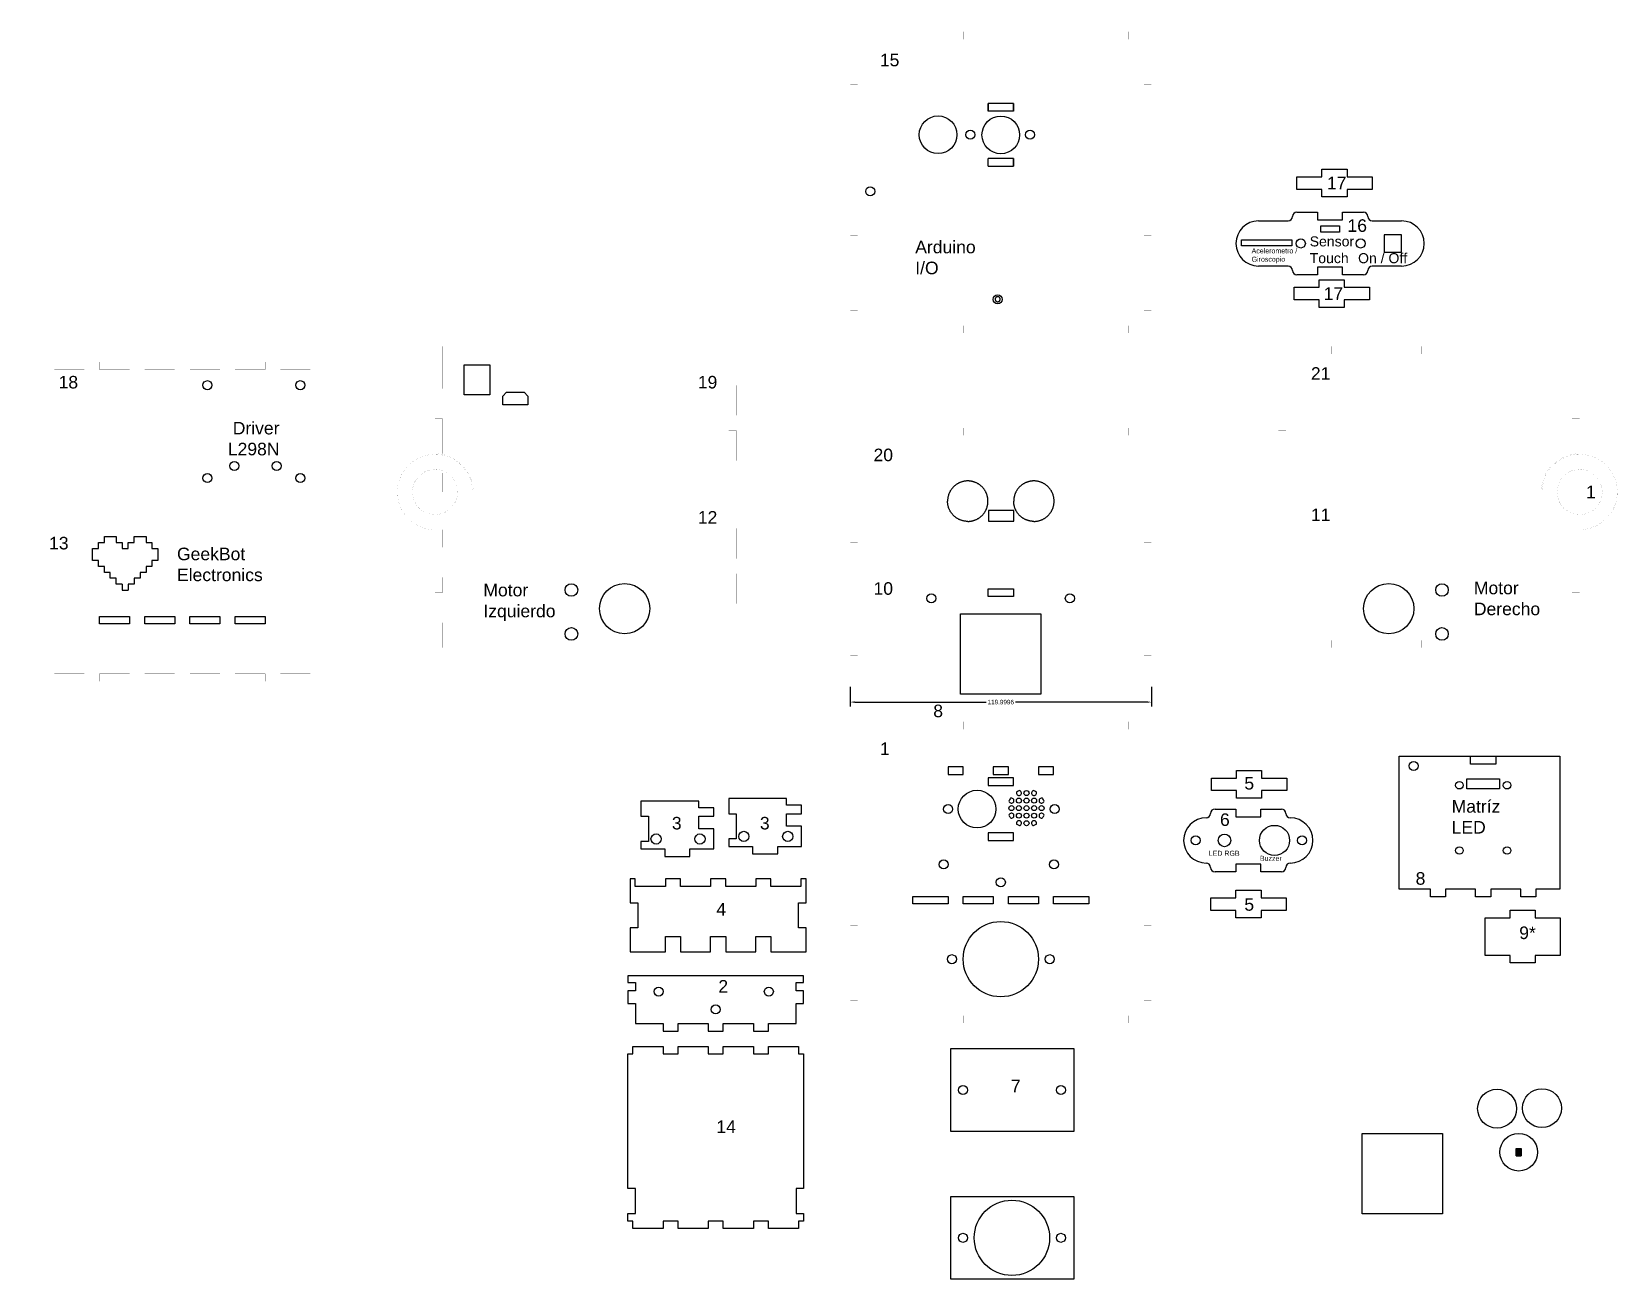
# Model space of a CAD drawing. Header units: inches. Extents: x -92 to 540, y -142 to 355.
import ezdxf

# ---------------------------------------------------------------- set-up
doc = ezdxf.new("R2010")
doc.units = ezdxf.units.IN
doc.header["$MEASUREMENT"] = 0
doc.layers.add('Make2D$visible$lines', color=7, linetype='Continuous', true_color=0x000000)
doc.styles.get("Standard").update_dxf_attribs({"font": 'arial.ttf'})
doc.dimstyles.get("Standard").update_dxf_attribs({"dimtxt": 0.18, "dimasz": 0.18, "dimexe": 0.18, "dimexo": 0.0625, "dimgap": 0.09, "dimtad": 0, "dimtih": 1, "dimtoh": 1, "dimdec": 4, "dimzin": 0, "dimdsep": 46, "dimtxsty": 'Standard', "dimcen": 0.09, "dimadec": 0, "dimazin": 0, "dimtfac": 1, "dimtdec": 4, "dimtofl": 0, "dimtmove": 0, "dimatfit": 3, "dimfxl": 1, "dimtolj": 1, "dimtzin": 0, "dimarcsym": 0})

msp = doc.modelspace()

# ---------------------------------------------------------------- texts
at = {"char_height": 5, "attachment_point": 1}
for s, heights, insert in [('{\\C5;15}', [0], (246.169, 345.95872)), ('{\\C5;17}', [0], (424.24336, 296.96064)), ('{\\C5;16}', [0], (432.44605, 280.04122)), ('{\\C5;17}', [0], (422.94693, 252.95884)), ('{\\C5;21}', [0], (417.87958, 221.15299)), ('{\\C5;18}', [0], (-81.01923, 217.68467)), ('{\\C5;19}', [0], (173.64338, 217.68467)), ('{\\C5;20}', [0], (243.63448, 188.721)), ('{\\C5;1}', [0], (527.45929, 173.98405)), ('{\\C5;11}', [5], (417.87958, 164.85599)), ('{\\C5;12}', [0], (173.64338, 163.86167)), ('{\\C5;13}', [0], (-84.81254, 153.60284)), ('{\\C5;10}', [0], (243.63448, 135.53098)), ('{\\C5;8}', [0], (267.42943, 86.78272)), ('{\\C5;1}', [0], (246.169, 71.74122)), ('{\\C5;5}', [0], (391.36797, 57.98404)), ('{\\C5;Matríz LED}', [0], (473.94741, 48.7719)), ('{\\C5;3}', [0], (163.29189, 42.09355)), ('{\\C5;3}', [0], (198.36598, 42.09355)), ('{\\C5;6}', [0], (381.64799, 43.47834)), ('{\\C5;8}', [0], (459.6003, 20.08469)), ('{\\C5;4}', [0], (181.02836, 7.82385)), ('{\\C5;5}', [0], (391.36797, 9.72564)), ('{\\C5;9*}', [5.06821], (500.87868, -1.56769)), ('{\\C5;2}', [0], (181.82377, -22.86795)), ('{\\C5;7}', [0], (298.34144, -62.58527)), ('{\\C5;14}', [5.6964], (181.02836, -78.77084))]:
    msp.add_mtext_dynamic_manual_height_columns(s, width=11.9156305, gutter_width=1, heights=heights, dxfattribs=dict(at, insert=insert))
at = {"color": 5}
for s, width, heights, insert, char_height, attachment_point in [('Arduino I/O', 22.2199107, [0], (260.24687, 258.1027), 5, 7), ('Sensor Touch', 22.2199107, [0], (417.39538, 273.24504), 4, 1), ('{\\H4x;Acelerometro / Giroscopio}', 22.2199107, [0], (394.25277, 268.48321), 0.5, 1), ('{\\H4x;On / Off}', 22.2199107, [0], (436.6693, 266.56129), 1, 1), ('Driver L298N', 22.2199107, [0], (6.97733, 199.38882), 5, 3), ('               ^IGeekBot \\P^I     ^IElectronics', 124.370807, [27.568], (-73.8543, 149.29274), 5, 1), ('Motor Izquierdo', 22.2199107, [0], (88.20558, 134.90416), 5, 1), ('Motor Derecho', 22.2199107, [0], (482.80286, 135.73844), 5, 1), ('{\\H4x;LED RGB}', 22.2199107, [0], (377.20456, 28.60471), 0.5, 1), ('{\\H4x;Buzzer}', 22.2199107, [0], (397.56907, 26.60387), 0.5, 1)]:
    msp.add_mtext_dynamic_manual_height_columns(s, width=width, gutter_width=1, heights=heights, dxfattribs=dict(at, insert=insert, char_height=char_height, attachment_point=attachment_point))

# ---------------------------------------------------------------- blocks, each defined once
blk = doc.blocks.new('*D8')
at = {"color": 0, "lineweight": -2, "transparency": 16777216}
for p, q in [((234.34, 93.86), (234.34, 86)), ((354.34, 93.86), (354.34, 86)), ((236.14, 87.8), (288.48, 87.8)), ((352.54, 87.8), (300.2, 87.8))]:
    blk.add_line(p, q, dxfattribs=at)
at = {"color": 0, "transparency": 16777216}
for points in [[(236.14, 88.1), (236.14, 87.5), (234.34, 87.8)], [(352.54, 88.1), (352.54, 87.5), (354.34, 87.8)]]:
    blk.add_solid(points, dxfattribs=at)
at = {"layer": 'Defpoints', "color": 0, "transparency": 16777216}
for p in [(234.34, 94.48), (354.34, 94.48), (354.34, 87.8)]:
    blk.add_point(p, dxfattribs=at)
at = {"color": 0, "transparency": 16777216, "insert": (294.34, 87.8), "char_height": 1.8, "attachment_point": 5}
blk.add_mtext('\\A1;119.9996', dxfattribs=at)

# ---------------------------------------------------------------- dimensions: what is measured, and where the dimension line sits
dim = msp.add_linear_dim(base=(354.34325, 87.79639), p1=(234.34365, 94.48228), p2=(354.34325, 94.48228), dimstyle='Standard', override={"dimscale": 10})
dim.commit()
dim.dimension.update_dxf_attribs({"geometry": '*D8', "text_midpoint": (294.34345, 87.79639)})

# ---------------------------------------------------------------- hatches: boundary and pattern name
h = msp.add_hatch()
h.set_pattern_fill('PLASTI', color=5)
h.paths.add_polyline_path([(501.66779, -89.914), (499.66779, -89.914), (499.66779, -92.914), (501.66779, -92.914)])
h = msp.add_hatch()
h.set_pattern_fill('HOUND', color=5)
h.paths.add_polyline_path([(501.66779, -89.914), (499.66779, -89.914), (499.66779, -92.914), (501.66779, -92.914)])

# ---------------------------------------------------------------- linework, layer by layer
at = {"color": 0}
for p, q in [((299.34345, 323.11305), (289.34345, 323.11305)), ((299.34345, 304.31305), (289.34345, 304.31305)), ((289.34345, 301.21305), (299.34345, 301.21305))]:
    msp.add_line(p, q, dxfattribs=at)
at = {"color": 0, "const_width": 0.01764}
for points in [[(237.34385, 351.71919), (243.34375, 351.71919), (243.34375, 354.71819), (255.34365, 354.71819), (255.34365, 351.71919), (261.34375, 351.71919), (261.34375, 354.71819), (273.34385, 354.71819), (273.34385, 351.71919), (279.34355, 351.71919), (279.34355, 354.71819), (291.34365, 354.71819), (291.34365, 351.71919), (297.34365, 351.71919), (297.34365, 354.71819), (309.34335, 354.71819), (309.34335, 351.71919), (315.34345, 351.71919), (315.34345, 354.71819), (327.34345, 354.71819), (327.34345, 351.71919), (333.34345, 351.71919), (333.34345, 354.71819), (345.34345, 354.71819), (345.34345, 351.71919), (351.34345, 351.71919), (351.34345, 345.71819), (354.34345, 345.71819), (354.34345, 333.71719), (351.34345, 333.71719), (351.34345, 327.72019), (354.34345, 327.72019), (354.34345, 315.71819), (351.34345, 315.71819), (351.34345, 309.71819), (354.34345, 309.71819), (354.34345, 297.72019), (351.34345, 297.72019), (351.34345, 291.71919), (354.34345, 291.71919), (354.34345, 279.71719), (351.34345, 279.71719), (351.34345, 273.71719), (354.34345, 273.71719), (354.34345, 261.71919), (351.34345, 261.71919), (351.34345, 255.71819), (354.34345, 255.71819), (354.34345, 243.72019), (351.34345, 243.72019), (351.34345, 237.71919), (345.34345, 237.71919), (345.34345, 234.71719), (333.34345, 234.71719), (333.34345, 237.71919), (327.34345, 237.71919), (327.34345, 234.71719), (315.34345, 234.71719), (315.34345, 237.71919), (309.34335, 237.71919), (309.34335, 234.71719), (297.34365, 234.71719), (297.34365, 237.71919), (291.34365, 237.71919), (291.34365, 234.71719), (279.34355, 234.71719), (279.34355, 237.71919), (273.34385, 237.71919), (273.34385, 234.71719), (261.34375, 234.71719), (261.34375, 237.71919), (255.34365, 237.71919), (255.34365, 234.71719), (243.34375, 234.71719), (243.34375, 237.71919), (237.34385, 237.71919), (237.34385, 243.72019), (234.34385, 243.72019), (234.34385, 255.71819), (237.34385, 255.71819), (237.34385, 261.71919), (234.34385, 261.71919), (234.34385, 273.71719), (237.34385, 273.71719), (237.34385, 279.71719), (234.34385, 279.71719), (234.34385, 291.71919), (237.34385, 291.71919), (237.34385, 297.72019), (234.34385, 297.72019), (234.34385, 309.71819), (237.34385, 309.71819), (237.34385, 315.71819), (234.34385, 315.71819), (234.34385, 327.72019), (237.34385, 327.72019), (237.34385, 333.71719), (234.34385, 333.71719), (234.34385, 345.71819), (237.34385, 345.71819), (237.34385, 351.71919)], [(69.41696, 186.74057), (70.91766, 186.60957), (72.87716, 186.22027), (74.76786, 185.57817), (76.13356, 184.94137), (76.56766, 184.69057), (76.78396, 184.56497), (77.42056, 184.15997), (78.23506, 183.57727), (79.00676, 182.94327), (79.73576, 182.25957), (80.41766, 181.53077), (81.05306, 180.75887), (81.63616, 179.94467), (82.04116, 179.30787), (82.16786, 179.09027), (82.41726, 178.65737), (83.05396, 177.29177), (83.69496, 175.40127), (84.08486, 173.44297), (84.21706, 171.94227), (84.21706, 171.44057), (185.91776, 171.44057), (185.91776, 183.94097), (188.91776, 183.94097), (188.91776, 195.94057), (185.91776, 195.94057), (185.91776, 201.94057), (188.91776, 201.94057), (188.91776, 213.94057), (185.91776, 213.94057), (185.91776, 229.44057), (179.91776, 229.44057), (179.91776, 226.44157), (167.91776, 226.44157), (167.91776, 229.44057), (161.91776, 229.44057), (161.91776, 226.44157), (149.91776, 226.44157), (149.91776, 229.44057), (143.91766, 229.44057), (143.91766, 226.44157), (131.91796, 226.44157), (131.91796, 229.44057), (125.91796, 229.44057), (125.91796, 226.44157), (113.91786, 226.44157), (113.91786, 229.44057), (107.91816, 229.44057), (107.91816, 226.44157), (95.91806, 226.44157), (95.91806, 229.44057), (89.91796, 229.44057), (89.91796, 226.44157), (77.91806, 226.44157), (77.91806, 229.44057), (71.91816, 229.44057), (71.91816, 212.59057), (68.91816, 212.59057), (68.91816, 200.59057), (71.91816, 200.59057), (71.91816, 186.74057), (68.91816, 186.74057)], [(524.94637, 186.74167), (521.94637, 186.74167), (521.94637, 200.59067), (524.94637, 200.59067), (524.94637, 212.59267), (521.94637, 212.59267), (521.94637, 229.44167), (515.94637, 229.44167), (515.94637, 226.44167), (503.94637, 226.44167), (503.94637, 229.44167), (497.94637, 229.44167), (497.94637, 226.44167), (485.94637, 226.44167), (485.94637, 229.44167), (479.94627, 229.44167), (479.94627, 226.44167), (467.94657, 226.44167), (467.94657, 229.44167), (461.94657, 229.44167), (461.94657, 226.44167), (449.94647, 226.44167), (449.94647, 229.44167), (443.94677, 229.44167), (443.94677, 226.44167), (431.94667, 226.44167), (431.94667, 229.44167), (425.94657, 229.44167), (425.94657, 226.44167), (413.94667, 226.44167), (413.94667, 229.44167), (407.94677, 229.44167), (407.94677, 213.94167), (404.94677, 213.94167), (404.94677, 201.94167), (407.94677, 201.94167), (407.94677, 195.94167), (404.94677, 195.94167), (404.94677, 183.94167), (407.94677, 183.94167)], [(354.34325, 151.48428), (351.34325, 151.48428), (351.34325, 163.48228), (354.34325, 163.48228), (354.34325, 169.48328), (351.34325, 169.48328), (351.34325, 181.48528), (354.34325, 181.48528), (354.34325, 196.98228)], [(71.91816, 109.44107), (77.91806, 109.44107), (77.91806, 112.44107), (89.91796, 112.44107), (89.91796, 109.44107), (95.91806, 109.44107), (95.91806, 112.44107), (107.91816, 112.44107), (107.91816, 109.44107), (113.91786, 109.44107), (113.91786, 112.44107), (125.91796, 112.44107), (125.91796, 109.44107), (131.91796, 109.44107), (131.91796, 112.44107), (143.91766, 112.44107), (143.91766, 109.44107), (149.91776, 109.44107), (149.91776, 112.44107), (161.91776, 112.44107), (161.91776, 109.44107), (167.91776, 109.44107), (167.91776, 112.44107), (179.91776, 112.44107), (179.91776, 109.44107), (185.91776, 109.44107), (185.91776, 126.94087), (188.91776, 126.94087), (188.91776, 138.94067), (185.91776, 138.94067), (185.91776, 144.94067), (188.91776, 144.94067), (188.91776, 156.94077), (185.91776, 156.94077), (185.91776, 171.44027), (83.91796, 171.44027), (83.91796, 171.99307), (83.75396, 173.64797), (83.27166, 175.79637), (82.47936, 177.84957), (81.69546, 179.31747), (81.38926, 179.77467), (81.08196, 180.23367), (80.02646, 181.51947), (78.43206, 183.03677), (76.63376, 184.30437), (75.16616, 185.08857), (74.65766, 185.29947), (74.14776, 185.51157), (72.55616, 185.99377), (70.38706, 186.36877), (68.18636, 186.42387), (66.53136, 186.25977), (65.99116, 186.15257), (65.44966, 186.04497), (63.85796, 185.56267), (61.84606, 184.66947), (59.98706, 183.49257), (58.70136, 182.43707), (58.31136, 182.04727), (57.92136, 181.65707), (56.86576, 180.37157), (55.68756, 178.51247), (54.79596, 176.50057), (54.31366, 174.90877), (54.20616, 174.36727), (54.09871, 173.82717), (53.9347, 172.17227), (53.98984, 169.97137), (54.36466, 167.80247), (54.84696, 166.21067), (55.05916, 165.70097), (55.27006, 165.19227), (56.05416, 163.72467), (57.32196, 161.92657), (58.83916, 160.33207), (60.12486, 159.27647), (60.58376, 158.96927), (61.04126, 158.66337), (62.50886, 157.87917), (64.56216, 157.08687), (66.71056, 156.60457), (68.36556, 156.44057), (71.91816, 156.44057), (71.91816, 149.44147), (68.91816, 149.44147), (68.91816, 137.44137), (71.91816, 137.44137), (71.91816, 131.44167), (68.91816, 131.44167), (68.91816, 119.44017), (71.91816, 119.44017), (71.91816, 109.44107)], [(509.64637, 171.44167), (509.64637, 171.94267), (509.77637, 173.44367), (510.16737, 175.40167), (510.80937, 177.29367), (511.44537, 178.65867), (511.69637, 179.09067), (511.82237, 179.30867), (512.22737, 179.94567), (512.81037, 180.75967), (513.44437, 181.53167), (514.12737, 182.26067), (514.85637, 182.94367), (515.62837, 183.57767), (516.44237, 184.16067), (517.07937, 184.56567), (517.29637, 184.69167), (517.72937, 184.94167), (519.09337, 185.57867), (520.98537, 186.22067), (522.94437, 186.61067), (524.44437, 186.74167)], [(234.34365, 138.98228), (354.34325, 138.98228)], [(237.34365, -37.01972), (243.34355, -37.01972), (243.34355, -40.01872), (255.34345, -40.01872), (255.34345, -37.01972), (261.34355, -37.01972), (261.34355, -40.01872), (273.34365, -40.01872), (273.34365, -37.01972), (279.34335, -37.01972), (279.34335, -40.01872), (291.34345, -40.01872), (291.34345, -37.01972), (297.34345, -37.01972), (297.34345, -40.01872), (309.34315, -40.01872), (309.34315, -37.01972), (315.34325, -37.01972), (315.34325, -40.01872), (327.34325, -40.01872), (327.34325, -37.01972), (333.34325, -37.01972), (333.34325, -40.01872), (345.34325, -40.01872), (345.34325, -37.01972), (351.34325, -37.01972), (351.34325, -31.01972), (354.34325, -31.01972), (354.34325, -19.01772), (351.34325, -19.01772), (351.34325, -13.01672), (354.34325, -13.01672), (354.34325, -1.01872), (351.34325, -1.01872), (351.34325, 4.98128), (354.34325, 4.98128), (354.34325, 16.98328), (351.34325, 16.98328), (351.34325, 22.98028), (354.34325, 22.98028), (354.34325, 34.98128), (351.34325, 34.98128), (351.34325, 40.98228), (354.34325, 40.98228), (354.34325, 52.98028), (351.34325, 52.98028), (351.34325, 58.98128), (354.34325, 58.98128), (354.34325, 70.98228), (351.34325, 70.98228), (351.34325, 76.98028), (345.34325, 76.98028), (345.34325, 79.98228), (333.34325, 79.98228), (333.34325, 76.98028), (327.34325, 76.98028), (327.34325, 79.98228), (315.34325, 79.98228), (315.34325, 76.98028), (309.34315, 76.98028), (309.34315, 79.98228), (297.34345, 79.98228), (297.34345, 76.98028), (291.34345, 76.98028), (291.34345, 79.98228), (279.34335, 79.98228), (279.34335, 76.98028), (273.34365, 76.98028), (273.34365, 79.98228), (261.34355, 79.98228), (261.34355, 76.98028), (255.34345, 76.98028), (255.34345, 79.98228), (243.34355, 79.98228), (243.34355, 76.98028), (237.34365, 76.98028), (237.34365, 70.98228), (234.34365, 70.98228), (234.34365, 58.98128), (237.34365, 58.98128), (237.34365, 52.98028), (234.34365, 52.98028), (234.34365, 40.98228), (237.34365, 40.98228), (237.34365, 34.98128), (234.34365, 34.98128), (234.34365, 22.98028), (237.34365, 22.98028), (237.34365, 16.98328), (234.34365, 16.98328), (234.34365, 4.98128), (237.34365, 4.98128), (237.34365, -1.01872), (234.34365, -1.01872), (234.34365, -13.01672), (237.34365, -13.01672), (237.34365, -19.01772), (234.34365, -19.01772), (234.34365, -31.01972), (237.34365, -31.01972), (237.34365, -37.01972)]]:
    msp.add_lwpolyline(points, dxfattribs=at)
at = {"color": 0}
for points in [[(289.34345, 323.11305), (289.34345, 326.21305)], [(299.34345, 326.21305), (299.34345, 323.11305), (289.34345, 323.11305)], [(299.34345, 326.21305), (289.34345, 326.21305), (289.34345, 323.11305)], [(299.34345, 323.11305), (299.34345, 326.21305)], [(289.34345, 301.21305), (289.34345, 304.31305)], [(289.34345, 301.21305), (289.34345, 304.31305)], [(299.34345, 301.21305), (299.34345, 304.31305)], [(299.34345, 304.31305), (299.34345, 301.21305)], [(412.29032, 296.96064), (422.29032, 296.96064), (422.29032, 299.96064), (432.29032, 299.96064), (432.29032, 296.96064), (442.29032, 296.96064), (442.29032, 291.96064), (432.29032, 291.96064), (432.29032, 288.96064), (422.29032, 288.96064), (422.29032, 291.96064), (412.29032, 291.96064), (412.29032, 296.96064)], [(397.02134, 279.40634), (408.77134, 279.40634)], [(412.27134, 282.90634), (420.52134, 282.90634)], [(420.52134, 282.90634), (420.52134, 279.80634), (430.52134, 279.80634), (430.52134, 282.90634)], [(430.52134, 282.90634), (438.77134, 282.90634)], [(442.27134, 279.40634), (454.02134, 279.40634)], [(390.26906, 271.91435), (410.26906, 271.91435), (410.26906, 269.41435), (390.26906, 269.41435), (390.26906, 271.91435)], [(421.77134, 277.46971), (429.27134, 277.46971), (429.27134, 274.96971), (421.77134, 274.96971), (421.77134, 277.46971)], [(447.02134, 273.90634), (447.02134, 266.90634), (454.02134, 266.90634), (454.02134, 273.90634), (447.02134, 273.90634)], [(408.77134, 261.40634), (397.02134, 261.40634)], [(420.52134, 261.00634), (420.52134, 257.90634)], [(430.52134, 257.90634), (430.52134, 261.00634), (420.52134, 261.00634)], [(454.02134, 261.40634), (442.27134, 261.40634)], [(411.1618, 252.95884), (421.1618, 252.95884), (421.1618, 255.95884), (431.1618, 255.95884), (431.1618, 252.95884), (441.1618, 252.95884), (441.1618, 247.95884), (431.1618, 247.95884), (431.1618, 244.95884), (421.1618, 244.95884), (421.1618, 247.95884), (411.1618, 247.95884), (411.1618, 252.95884)], [(420.52134, 257.90634), (412.27134, 257.90634)], [(438.77134, 257.90634), (430.52134, 257.90634)], [(289.34345, 132.90362), (299.34345, 132.90362), (299.34345, 129.80362), (289.34345, 129.80362), (289.34345, 132.90362)], [(453.01432, 13.28575), (453.01432, 66.20709), (517.01432, 66.20559), (517.01432, 13.28725), (507.51412, 13.28725), (507.51412, 10.28525), (501.51402, 10.28525), (501.51402, 13.28725), (489.51432, 13.28425), (489.51432, 10.28525), (483.51432, 10.28525), (483.51432, 13.28425), (471.51422, 13.28725), (471.51422, 10.28525), (465.51452, 10.28525), (465.51452, 13.28425), (453.01432, 13.28575)], [(481.51432, 66.20559), (491.51432, 66.20559), (491.51432, 63.10559), (481.51432, 63.10559), (481.51432, 66.20559)], [(273.34365, 61.97378), (273.34365, 58.97478), (279.34335, 58.97478), (279.34335, 61.97678), (273.34365, 61.97828)], [(289.34345, 57.69046), (289.34345, 54.59046), (299.34345, 54.59046), (299.34345, 57.69046), (289.34345, 57.69046)], [(291.34345, 61.97378), (291.34345, 58.97478), (297.34315, 58.97478), (297.34315, 61.97678), (291.34345, 61.97828)], [(309.34315, 61.97678), (309.34315, 58.97778), (315.34285, 58.97778), (315.34285, 61.97978), (309.34315, 61.98128)], [(378.25389, 57.53242), (388.25389, 57.53242), (388.25389, 60.53242), (398.25389, 60.53242), (398.25389, 57.53242), (408.25389, 57.53242), (408.25389, 52.53242), (398.25389, 52.53242), (398.25389, 49.53242), (388.25389, 49.53242), (388.25389, 52.53242), (378.25389, 52.53242), (378.25389, 57.53242)], [(379.67488, 45.21893), (387.92488, 45.21893)], [(387.92488, 45.21893), (387.92488, 42.11893), (397.92488, 42.11893), (397.92488, 45.21893)], [(397.92488, 45.21893), (406.17488, 45.21893)], [(289.34345, 35.79046), (289.34345, 32.69046), (299.34345, 32.69046), (299.34345, 35.79046), (289.34345, 35.79046)], [(387.92488, 20.21893), (379.67488, 20.21893)], [(387.92488, 23.31893), (387.92488, 20.21893)], [(397.92488, 20.21893), (397.92488, 23.31893), (387.92488, 23.31893)], [(406.17488, 20.21893), (397.92488, 20.21893)], [(378.03417, 9.86413), (388.03417, 9.86413), (388.03417, 12.86413), (398.03417, 12.86413), (398.03417, 9.86413), (408.03417, 9.86413), (408.03417, 4.86413), (398.03417, 4.86413), (398.03417, 1.86413), (388.03417, 1.86413), (388.03417, 4.86413), (378.03417, 4.86413), (378.03417, 9.86413)], [(487.24363, 1.93899), (497.24363, 1.93899), (497.24363, 4.93799), (507.24363, 4.93799), (507.24333, 1.93899), (517.24333, 1.93899), (517.24363, -13.06101), (507.24363, -13.06101), (507.24363, -16.06101), (497.24363, -16.06101), (497.24363, -13.06101), (487.24363, -13.06101), (487.24363, 1.93899)]]:
    msp.add_lwpolyline(points, dxfattribs=at)
for points in [[(-82.72558, 223.22557, 0.01764, 0.01764, 0), (-82.72558, 220.22657, 0.01764, 0.01764, 0), (-70.72568, 220.22657, 0.01764, 0.01764, 0), (-70.72568, 223.22557, 0.01764, 0.01764, 0), (-64.72558, 223.22557, 0.01764, 0.01764, 0), (-64.72558, 220.22657, 0.01764, 0.01764, 0), (-52.72548, 220.22657, 0.01764, 0.01764, 0), (-52.72548, 223.22557, 0.01764, 0.01764, 0), (-46.72578, 223.22557, 0.01764, 0.01764, 0), (-46.72578, 220.22657, 0.01764, 0.01764, 0), (-34.72568, 220.22657, 0.01764, 0.01764, 0), (-34.72568, 223.22557, 0.01764, 0.01764, 0), (-28.72568, 223.22557, 0.01764, 0.01764, 0), (-28.72568, 220.22657, 0.01764, 0.01764, 0), (-16.72598, 220.22657, 0.01764, 0.01764, 0), (-16.72598, 223.22557, 0.01764, 0.01764, 0), (-10.72588, 223.22557, 0.01764, 0.01764, 0), (-10.72588, 220.22657, 0.01764, 0.01764, 0), (1.27412, 220.22657, 0.01764, 0.01764, 0), (1.27412, 223.22557, 0.01764, 0.01764, 0), (7.27412, 223.22557, 0.01764, 0.01764, 0), (7.27412, 220.22657, 0.01764, 0.01764, 0), (19.27412, 220.22657, 0.01764, 0.01764, 0), (19.27412, 223.22557, 0.01764, 0.01764, 0), (28.27412, 223.22557, 0.01764, 0.01764, 0), (28.27412, 206.37657, 0.01764, 0.01764, 0), (25.27412, 206.37657, 0.01764, 0.01764, 0), (25.27412, 194.37557, 0.01764, 0.01764, 0), (28.27412, 194.37557, 0.01764, 0.01764, 0), (28.27412, 180.52457, 0.01764, 0.01764, 0), (25.27412, 180.52457, 0.01764, 0.01764, 0), (25.27412, 173.04957, 0.01764, 0.01764, 0), (28.27412, 173.04957, 0.01764, 0.01764, 0), (28.27412, 165.52457, 0.01764, 0.01764, 0), (-91.72548, 165.52457, 0.01764, 0.01764, 0), (-91.72548, 173.04957, 0.01764, 0.01764, 0), (-88.72548, 173.04957, 0.01764, 0.01764, 0), (-88.72548, 180.52457, 0.01764, 0.01764, 0), (-91.72548, 180.52457, 0.01764, 0.01764, 0), (-91.72548, 194.37557, 0.01764, 0.01764, 0), (-88.72548, 194.37557, 0.01764, 0.01764, 0), (-88.72548, 206.37657, 0.01764, 0.01764, 0), (-91.72548, 206.37657, 0.01764, 0.01764, 0), (-91.72548, 223.22557, 0.01764, 0.01764, 0), (-82.72558, 223.22557, 0, 0, 0)], [(354.34325, 196.98228, 0.01764, 0.01764, 0), (345.34335, 196.98228, 0.01764, 0.01764, 0), (345.34335, 193.98428, 0.01764, 0.01764, 0), (333.34345, 193.98428, 0.01764, 0.01764, 0), (333.34345, 196.98228, 0.01764, 0.01764, 0), (327.34335, 196.98228, 0.01764, 0.01764, 0), (327.34335, 193.98428, 0.01764, 0.01764, 0), (315.34325, 193.98428, 0.01764, 0.01764, 0), (315.34325, 196.98228, 0.01764, 0.01764, 0), (309.34355, 196.98228, 0.01764, 0.01764, 0), (309.34355, 193.98428, 0.01764, 0.01764, 0), (297.34345, 193.98428, 0.01764, 0.01764, 0), (297.34345, 196.98228, 0.01764, 0.01764, 0), (291.34345, 196.98228, 0.01764, 0.01764, 0), (291.34345, 193.98428, 0.01764, 0.01764, 0), (279.34375, 193.98428, 0.01764, 0.01764, 0), (279.34375, 196.98228, 0.01764, 0.01764, 0), (273.34365, 196.98228, 0.01764, 0.01764, 0), (273.34365, 193.98428, 0.01764, 0.01764, 0), (261.34365, 193.98428, 0.01764, 0.01764, 0), (261.34365, 196.98228, 0.01764, 0.01764, 0), (255.34365, 196.98228, 0.01764, 0.01764, 0), (255.34365, 193.98428, 0.01764, 0.01764, 0), (243.34365, 193.98428, 0.01764, 0.01764, 0), (243.34365, 196.98228, 0.01764, 0.01764, 0), (234.34365, 196.98228, 0.01764, 0.01764, 0), (234.34365, 181.48528, 0.01764, 0.01764, 0), (237.34365, 181.48528, 0.01764, 0.01764, 0), (237.34365, 169.48328, 0.01764, 0.01764, 0), (234.34365, 169.48328, 0.01764, 0.01764, 0), (234.34365, 163.48228, 0.01764, 0.01764, 0), (237.34365, 163.48228, 0.01764, 0.01764, 0), (237.34365, 151.48428, 0.01764, 0.01764, 0), (234.34365, 151.48428, 0.01764, 0.01764, 0)], [(407.94677, 183.94167, 0.01764, 0.01764, 0), (407.94677, 156.94267, 0.01764, 0.01764, 0), (404.94677, 156.94267, 0.01764, 0.01764, 0), (404.94677, 144.94067, 0.01764, 0.01764, 0), (407.94677, 144.94067, 0.01764, 0.01764, 0), (407.94677, 138.94167, 0.01764, 0.01764, 0), (404.94677, 138.94167, 0.01764, 0.01764, 0), (404.94677, 126.94267, 0.01764, 0.01764, 0), (407.94677, 126.94267, 0.01764, 0.01764, 0), (407.94677, 109.44167, 0.01764, 0.01764, 0), (413.94667, 109.44167, 0.01764, 0.01764, 0), (413.94667, 112.44167, 0.01764, 0.01764, 0), (425.94657, 112.44167, 0.01764, 0.01764, 0), (425.94657, 109.44167, 0.01764, 0.01764, 0), (431.94667, 109.44167, 0.01764, 0.01764, 0), (431.94667, 112.44167, 0.01764, 0.01764, 0), (443.94677, 112.44167, 0.01764, 0.01764, 0), (443.94677, 109.44167, 0.01764, 0.01764, 0), (449.94647, 109.44167, 0.01764, 0.01764, 0), (449.94647, 112.44167, 0.01764, 0.01764, 0), (461.94657, 112.44167, 0.01764, 0.01764, 0), (461.94657, 109.44167, 0.01764, 0.01764, 0), (467.94657, 109.44167, 0.01764, 0.01764, 0), (467.94657, 112.44167, 0.01764, 0.01764, 0), (479.94627, 112.44167, 0.01764, 0.01764, 0), (479.94627, 109.44167, 0.01764, 0.01764, 0), (485.94637, 109.44167, 0.01764, 0.01764, 0), (485.94637, 112.44167, 0.01764, 0.01764, 0), (497.94637, 112.44167, 0.01764, 0.01764, 0), (497.94637, 109.44167, 0.01764, 0.01764, 0), (503.94637, 109.44167, 0.01764, 0.01764, 0), (503.94637, 112.44167, 0.01764, 0.01764, 0), (515.94637, 112.44167, 0.01764, 0.01764, 0), (515.94637, 109.44167, 0.01764, 0.01764, 0), (521.94637, 109.44167, 0.01764, 0.01764, 0), (521.94637, 119.44167, 0.01764, 0.01764, 0), (524.94637, 119.44167, 0.01764, 0.01764, 0), (524.94637, 131.44167, 0.01764, 0.01764, 0), (521.94637, 131.44167, 0.01764, 0.01764, 0), (521.94637, 137.44167, 0.01764, 0.01764, 0), (524.94637, 137.44167, 0.01764, 0.01764, 0), (524.94637, 149.44167, 0.01764, 0.01764, 0), (521.94637, 149.44167, 0.01764, 0.01764, 0), (521.94637, 156.44167, 0.01764, 0.01764, 0), (525.49737, 156.44167, 0.01764, 0.01764, 0), (527.15237, 156.60667, 0.01764, 0.01764, 0), (529.29937, 157.08867, 0.01764, 0.01764, 0), (531.35237, 157.87967, 0.01764, 0.01764, 0), (532.82037, 158.66367, 0.01764, 0.01764, 0), (533.27937, 158.96967, 0.01764, 0.01764, 0), (533.73637, 159.27667, 0.01764, 0.01764, 0), (535.02237, 160.33267, 0.01764, 0.01764, 0), (536.53937, 161.92667, 0.01764, 0.01764, 0), (537.80737, 163.72467, 0.01764, 0.01764, 0), (538.59337, 165.19267, 0.01764, 0.01764, 0), (538.80337, 165.70067, 0.01764, 0.01764, 0), (539.01437, 166.21067, 0.01764, 0.01764, 0), (539.49737, 167.80267, 0.01764, 0.01764, 0), (539.87337, 169.97167, 0.01764, 0.01764, 0), (539.92837, 172.17267, 0.01764, 0.01764, 0), (539.76537, 173.82767, 0.01764, 0.01764, 0), (539.65837, 174.36767, 0.01764, 0.01764, 0), (539.55037, 174.90967, 0.01764, 0.01764, 0), (539.06737, 176.50067, 0.01764, 0.01764, 0), (538.17437, 178.51267, 0.01764, 0.01764, 0), (536.99737, 180.37367, 0.01764, 0.01764, 0), (535.94137, 181.65867, 0.01764, 0.01764, 0), (535.55337, 182.04867, 0.01764, 0.01764, 0), (535.16137, 182.43867, 0.01764, 0.01764, 0), (533.87637, 183.49467, 0.01764, 0.01764, 0), (532.01737, 184.67067, 0.01764, 0.01764, 0), (530.00537, 185.56267, 0.01764, 0.01764, 0), (528.41337, 186.04667, 0.01764, 0.01764, 0), (527.87337, 186.15367, 0.01764, 0.01764, 0), (527.33137, 186.26167, 0.01764, 0.01764, 0), (525.67537, 186.42567, 0.01764, 0.01764, 0), (523.47437, 186.37067, 0.01764, 0.01764, 0), (521.30537, 185.99367, 0.01764, 0.01764, 0), (519.71437, 185.51067, 0.01764, 0.01764, 0), (519.20537, 185.29967, 0.01764, 0.01764, 0), (518.69537, 185.08867, 0.01764, 0.01764, 0), (517.22737, 184.30467, 0.01764, 0.01764, 0), (515.42937, 183.03667, 0.01764, 0.01764, 0), (513.83537, 181.51967, 0.01764, 0.01764, 0), (512.77937, 180.23367, 0.01764, 0.01764, 0), (512.47337, 179.77567, 0.01764, 0.01764, 0), (512.16637, 179.31767, 0.01764, 0.01764, 0), (511.38237, 177.84967, 0.01764, 0.01764, 0), (510.59137, 175.79667, 0.01764, 0.01764, 0), (510.10837, 173.64967, 0.01764, 0.01764, 0), (509.94637, 171.99467, 0.01764, 0.01764, 0), (509.94637, 171.44167, 0.01764, 0.01764, 0), (407.94677, 171.44167, 0.01764, 0.01764, 0)], [(59.91676, 171.76167, 0.01764, 0.01764, 0), (60.00776, 172.72477, 0.01764, 0.01764, 0), (60.28056, 173.97747, 0.01764, 0.01764, 0), (60.72846, 175.17767, 0.01764, 0.01764, 0), (61.17216, 176.03767, 0.01764, 0.01764, 0), (61.34576, 176.30617, 0.01764, 0.01764, 0), (61.43256, 176.44267, 0.01764, 0.01764, 0), (61.71376, 176.83677, 0.01764, 0.01764, 0), (62.11746, 177.33837, 0.01764, 0.01764, 0), (62.55436, 177.80687, 0.01764, 0.01764, 0), (63.02286, 178.24397, 0.01764, 0.01764, 0), (63.52176, 178.64477, 0.01764, 0.01764, 0), (64.04816, 179.01127, 0.01764, 0.01764, 0), (64.60076, 179.33937, 0.01764, 0.01764, 0), (65.03066, 179.56127, 0.01764, 0.01764, 0), (65.17816, 179.62717, 0.01764, 0.01764, 0), (65.46886, 179.76087, 0.01764, 0.01764, 0), (66.38396, 180.07807, 0.01764, 0.01764, 0), (67.63656, 180.34937, 0.01764, 0.01764, 0), (68.91396, 180.44177, 0.01764, 0.01764, 0), (69.87996, 180.39487, 0.01764, 0.01764, 0), (70.19836, 180.34937, 0.01764, 0.01764, 0), (70.35676, 180.32747, 0.01764, 0.01764, 0), (70.83226, 180.23507, 0.01764, 0.01764, 0), (71.45506, 180.07667, 0.01764, 0.01764, 0), (72.06416, 179.87417, 0.01764, 0.01764, 0), (72.65536, 179.62867, 0.01764, 0.01764, 0), (73.22866, 179.34217, 0.01764, 0.01764, 0), (73.77986, 179.01407, 0.01764, 0.01764, 0), (74.30896, 178.64757, 0.01764, 0.01764, 0), (74.68936, 178.34837, 0.01764, 0.01764, 0), (74.81196, 178.24257, 0.01764, 0.01764, 0), (74.93326, 178.13777, 0.01764, 0.01764, 0), (75.28326, 177.80297, 0.01764, 0.01764, 0), (75.72146, 177.33307, 0.01764, 0.01764, 0), (76.12256, 176.83287, 0.01764, 0.01764, 0), (76.48766, 176.30757, 0.01764, 0.01764, 0), (76.81426, 175.75657, 0.01764, 0.01764, 0), (77.10226, 175.18327, 0.01764, 0.01764, 0), (77.34756, 174.58917, 0.01764, 0.01764, 0), (77.50746, 174.13167, 0.01764, 0.01764, 0), (77.55286, 173.97607, 0.01764, 0.01764, 0), (77.64246, 173.66877, 0.01764, 0.01764, 0), (77.82576, 172.71907, 0.01764, 0.01764, 0), (77.91676, 171.44167, 0.01764, 0.01764, 0), (77.82576, 170.16427, 0.01764, 0.01764, 0), (77.64246, 169.21357, 0.01764, 0.01764, 0), (77.55286, 168.90487, 0.01764, 0.01764, 0), (77.50746, 168.75037, 0.01764, 0.01764, 0), (77.34756, 168.29317, 0.01764, 0.01764, 0), (77.10226, 167.69907, 0.01764, 0.01764, 0), (76.81426, 167.12587, 0.01764, 0.01764, 0), (76.48766, 166.57587, 0.01764, 0.01764, 0), (76.12256, 166.04947, 0.01764, 0.01764, 0), (75.72146, 165.54927, 0.01764, 0.01764, 0), (75.28326, 165.07937, 0.01764, 0.01764, 0), (74.93326, 164.74457, 0.01764, 0.01764, 0), (74.81196, 164.63837, 0.01764, 0.01764, 0), (74.68936, 164.53357, 0.01764, 0.01764, 0), (74.30896, 164.23477, 0.01764, 0.01764, 0), (73.77986, 163.86827, 0.01764, 0.01764, 0), (73.22866, 163.54157, 0.01764, 0.01764, 0), (72.65536, 163.25477, 0.01764, 0.01764, 0), (72.06416, 163.00957, 0.01764, 0.01764, 0), (71.45506, 162.80707, 0.01764, 0.01764, 0), (70.83226, 162.64877, 0.01764, 0.01764, 0), (70.35676, 162.55627, 0.01764, 0.01764, 0), (70.19836, 162.53267, 0.01764, 0.01764, 0), (69.87996, 162.48747, 0.01764, 0.01764, 0), (68.91396, 162.44197, 0.01764, 0.01764, 0), (67.63656, 162.53267, 0.01764, 0.01764, 0), (66.38396, 162.80567, 0.01764, 0.01764, 0), (65.46886, 163.12247, 0.01764, 0.01764, 0), (65.17816, 163.25477, 0.01764, 0.01764, 0), (65.03066, 163.32257, 0.01764, 0.01764, 0), (64.60076, 163.54447, 0.01764, 0.01764, 0), (64.04816, 163.87217, 0.01764, 0.01764, 0), (63.52176, 164.23867, 0.01764, 0.01764, 0), (63.02286, 164.63977, 0.01764, 0.01764, 0), (62.55436, 165.07657, 0.01764, 0.01764, 0), (62.11746, 165.54507, 0.01764, 0.01764, 0), (61.71376, 166.04527, 0.01764, 0.01764, 0), (61.43256, 166.43967, 0.01764, 0.01764, 0), (61.34576, 166.57447, 0.01764, 0.01764, 0), (61.17216, 166.84467, 0.01764, 0.01764, 0), (60.72846, 167.70577, 0.01764, 0.01764, 0), (60.28056, 168.90627, 0.01764, 0.01764, 0), (60.00776, 170.15757, 0.01764, 0.01764, 0), (59.91676, 171.12067, 0.01764, 0.01764, 0), (59.91676, 171.76167, 0, 0, 0)], [(71.91816, 178.96467, 0.01764, 0.01764, 0), (71.91816, 171.44027, 0.01764, 0.01764, 0), (68.91816, 171.44027, 0.01764, 0.01764, 0), (68.91816, 178.96467, 0.01764, 0.01764, 0), (71.91816, 178.96467, 0, 0, 0)], [(515.94637, 171.76367, 0.01764, 0.01764, 0), (516.03737, 172.72667, 0.01764, 0.01764, 0), (516.31037, 173.97767, 0.01764, 0.01764, 0), (516.75837, 175.17767, 0.01764, 0.01764, 0), (517.20137, 176.03767, 0.01764, 0.01764, 0), (517.37537, 176.30767, 0.01764, 0.01764, 0), (517.46237, 176.44467, 0.01764, 0.01764, 0), (517.74337, 176.83867, 0.01764, 0.01764, 0), (518.14537, 177.33867, 0.01764, 0.01764, 0), (518.58437, 177.80667, 0.01764, 0.01764, 0), (519.05237, 178.24467, 0.01764, 0.01764, 0), (519.55137, 178.64667, 0.01764, 0.01764, 0), (520.07737, 179.01167, 0.01764, 0.01764, 0), (520.63037, 179.34067, 0.01764, 0.01764, 0), (521.06037, 179.56267, 0.01764, 0.01764, 0), (521.20737, 179.62867, 0.01764, 0.01764, 0), (521.49837, 179.76267, 0.01764, 0.01764, 0), (522.41337, 180.07967, 0.01764, 0.01764, 0), (523.66437, 180.35067, 0.01764, 0.01764, 0), (524.94237, 180.44167, 0.01764, 0.01764, 0), (525.90837, 180.39467, 0.01764, 0.01764, 0), (526.22637, 180.34967, 0.01764, 0.01764, 0), (526.38537, 180.32767, 0.01764, 0.01764, 0), (526.86137, 180.23567, 0.01764, 0.01764, 0), (527.48437, 180.07667, 0.01764, 0.01764, 0), (528.09237, 179.87467, 0.01764, 0.01764, 0), (528.68537, 179.62867, 0.01764, 0.01764, 0), (529.25737, 179.34267, 0.01764, 0.01764, 0), (529.80937, 179.01567, 0.01764, 0.01764, 0), (530.33737, 178.64867, 0.01764, 0.01764, 0), (530.71737, 178.35067, 0.01764, 0.01764, 0), (530.84037, 178.24467, 0.01764, 0.01764, 0), (530.96137, 178.13967, 0.01764, 0.01764, 0), (531.31137, 177.80467, 0.01764, 0.01764, 0), (531.74937, 177.33467, 0.01764, 0.01764, 0), (532.15237, 176.83467, 0.01764, 0.01764, 0), (532.51737, 176.30767, 0.01764, 0.01764, 0), (532.84437, 175.75767, 0.01764, 0.01764, 0), (533.13037, 175.18467, 0.01764, 0.01764, 0), (533.37737, 174.59067, 0.01764, 0.01764, 0), (533.53537, 174.13367, 0.01764, 0.01764, 0), (533.58137, 173.97767, 0.01764, 0.01764, 0), (533.67037, 173.67067, 0.01764, 0.01764, 0), (533.85437, 172.71967, 0.01764, 0.01764, 0), (533.94537, 171.44167, 0.01764, 0.01764, 0), (533.85437, 170.16467, 0.01764, 0.01764, 0), (533.67037, 169.21567, 0.01764, 0.01764, 0), (533.58137, 168.90667, 0.01764, 0.01764, 0), (533.53537, 168.75167, 0.01764, 0.01764, 0), (533.37737, 168.29467, 0.01764, 0.01764, 0), (533.13037, 167.70067, 0.01764, 0.01764, 0), (532.84437, 167.12767, 0.01764, 0.01764, 0), (532.51737, 166.57667, 0.01764, 0.01764, 0), (532.15237, 166.05067, 0.01764, 0.01764, 0), (531.74937, 165.55067, 0.01764, 0.01764, 0), (531.31137, 165.08067, 0.01764, 0.01764, 0), (530.96137, 164.74667, 0.01764, 0.01764, 0), (530.84037, 164.63967, 0.01764, 0.01764, 0), (530.71737, 164.53567, 0.01764, 0.01764, 0), (530.33737, 164.23667, 0.01764, 0.01764, 0), (529.80937, 163.86967, 0.01764, 0.01764, 0), (529.25737, 163.54167, 0.01764, 0.01764, 0), (528.68537, 163.25467, 0.01764, 0.01764, 0), (528.09237, 163.00967, 0.01764, 0.01764, 0), (527.48437, 162.80767, 0.01764, 0.01764, 0), (526.86137, 162.64867, 0.01764, 0.01764, 0), (526.38537, 162.55667, 0.01764, 0.01764, 0), (525.90837, 162.48767, 0.01764, 0.01764, 0), (524.94237, 162.44267, 0.01764, 0.01764, 0), (523.66437, 162.53467, 0.01764, 0.01764, 0), (522.41337, 162.80567, 0.01764, 0.01764, 0), (521.49837, 163.12267, 0.01764, 0.01764, 0), (521.20737, 163.25467, 0.01764, 0.01764, 0), (521.06037, 163.32267, 0.01764, 0.01764, 0), (520.63037, 163.54467, 0.01764, 0.01764, 0), (520.07737, 163.87267, 0.01764, 0.01764, 0), (519.55137, 164.23967, 0.01764, 0.01764, 0), (519.05237, 164.63967, 0.01764, 0.01764, 0), (518.58437, 165.07667, 0.01764, 0.01764, 0), (518.14537, 165.54567, 0.01764, 0.01764, 0), (517.74337, 166.04767, 0.01764, 0.01764, 0), (517.46237, 166.44167, 0.01764, 0.01764, 0), (517.20137, 166.84667, 0.01764, 0.01764, 0), (516.75837, 167.70667, 0.01764, 0.01764, 0), (516.31037, 168.90667, 0.01764, 0.01764, 0), (516.03737, 170.15967, 0.01764, 0.01764, 0), (515.94637, 171.12267, 0.01764, 0.01764, 0), (515.94637, 171.76367, 0, 0, 0)], [(524.94637, 178.96667, 0.01764, 0.01764, 0), (524.94637, 171.44167, 0.01764, 0.01764, 0), (521.94637, 171.44167, 0.01764, 0.01764, 0), (521.94637, 178.96667, 0.01764, 0.01764, 0), (524.94637, 178.96667, 0, 0, 0)], [(-82.72558, 96.04857, 0.01764, 0.01764, 0), (-82.72558, 99.04757, 0.01764, 0.01764, 0), (-70.72568, 99.04757, 0.01764, 0.01764, 0), (-70.72568, 96.04857, 0.01764, 0.01764, 0), (-64.72558, 96.04857, 0.01764, 0.01764, 0), (-64.72558, 99.04757, 0.01764, 0.01764, 0), (-52.72548, 99.04757, 0.01764, 0.01764, 0), (-52.72548, 96.04857, 0.01764, 0.01764, 0), (-46.72578, 96.04857, 0.01764, 0.01764, 0), (-46.72578, 99.04757, 0.01764, 0.01764, 0), (-34.72568, 99.04757, 0.01764, 0.01764, 0), (-34.72568, 96.04857, 0.01764, 0.01764, 0), (-28.72568, 96.04857, 0.01764, 0.01764, 0), (-28.72568, 99.04757, 0.01764, 0.01764, 0), (-16.72598, 99.04757, 0.01764, 0.01764, 0), (-16.72598, 96.04857, 0.01764, 0.01764, 0), (-10.72588, 96.04857, 0.01764, 0.01764, 0), (-10.72588, 99.04757, 0.01764, 0.01764, 0), (1.27412, 99.04757, 0.01764, 0.01764, 0), (1.27412, 96.04857, 0.01764, 0.01764, 0), (7.27412, 96.04857, 0.01764, 0.01764, 0), (7.27412, 99.04757, 0.01764, 0.01764, 0), (19.27412, 99.04757, 0.01764, 0.01764, 0), (19.27412, 96.04857, 0.01764, 0.01764, 0), (28.27412, 96.04857, 0.01764, 0.01764, 0), (28.27412, 106.04757, 0.01764, 0.01764, 0), (25.27412, 106.04757, 0.01764, 0.01764, 0), (25.27412, 118.04757, 0.01764, 0.01764, 0), (28.27412, 118.04757, 0.01764, 0.01764, 0), (28.27412, 124.04857, 0.01764, 0.01764, 0), (25.27412, 124.04857, 0.01764, 0.01764, 0), (25.27412, 136.04657, 0.01764, 0.01764, 0), (28.27412, 136.04657, 0.01764, 0.01764, 0), (28.27412, 143.04857, 0.01764, 0.01764, 0), (25.27412, 143.04857, 0.01764, 0.01764, 0), (25.27412, 158.04957, 0.01764, 0.01764, 0), (-88.72548, 158.04957, 0.01764, 0.01764, 0), (-88.72548, 143.04857, 0.01764, 0.01764, 0), (-91.72548, 143.04857, 0.01764, 0.01764, 0), (-91.72548, 136.04657, 0.01764, 0.01764, 0), (-88.72548, 136.04657, 0.01764, 0.01764, 0), (-88.72548, 124.04857, 0.01764, 0.01764, 0), (-91.72548, 124.04857, 0.01764, 0.01764, 0), (-91.72548, 118.04757, 0.01764, 0.01764, 0), (-88.72548, 118.04757, 0.01764, 0.01764, 0), (-88.72548, 106.04757, 0.01764, 0.01764, 0), (-91.72548, 106.04757, 0.01764, 0.01764, 0), (-91.72548, 96.04857, 0.01764, 0.01764, 0), (-82.72558, 96.04857, 0, 0, 0)], [(234.34365, 151.48428, 0.01764, 0.01764, 0), (234.34365, 124.48228, 0.01764, 0.01764, 0), (237.34365, 124.48228, 0.01764, 0.01764, 0), (237.34365, 112.48228, 0.01764, 0.01764, 0), (234.34365, 112.48228, 0.01764, 0.01764, 0), (234.34365, 106.48228, 0.01764, 0.01764, 0), (237.34365, 106.48228, 0.01764, 0.01764, 0), (237.34365, 94.48228, 0.01764, 0.01764, 0), (234.34365, 94.48228, 0.01764, 0.01764, 0), (234.34365, 76.98328, 0.01764, 0.01764, 0), (243.34355, 76.98328, 0, 0, 0)], [(345.34325, 76.98328, 0.01764, 0.01764, 0), (354.34325, 76.98328, 0.01764, 0.01764, 0), (354.34325, 94.48228, 0.01764, 0.01764, 0), (351.34325, 94.48228, 0.01764, 0.01764, 0), (351.34325, 106.48228, 0.01764, 0.01764, 0), (354.34325, 106.48228, 0.01764, 0.01764, 0), (354.34325, 112.48228, 0.01764, 0.01764, 0), (351.34325, 112.48228, 0.01764, 0.01764, 0), (351.34325, 124.48228, 0.01764, 0.01764, 0), (354.34325, 124.48228, 0.01764, 0.01764, 0), (354.34325, 151.48428, 0, 0, 0)], [(255.34345, 76.98328, 0.01764, 0.01764, 0), (261.34355, 76.98328, 0.01764, 0.01764, 0)], [(273.34365, 76.98328, 0.01764, 0.01764, 0), (279.34335, 76.98328, 0.01764, 0.01764, 0)], [(291.34345, 76.98328, 0.01764, 0.01764, 0), (297.34345, 76.98328, 0.01764, 0.01764, 0)], [(309.34315, 76.98328, 0.01764, 0.01764, 0), (315.34325, 76.98328, 0.01764, 0.01764, 0)], [(327.34325, 76.98328, 0.01764, 0.01764, 0), (333.34325, 76.98328, 0.01764, 0.01764, 0)]]:
    msp.add_lwpolyline(points, format="xyseb", dxfattribs=at)
for points in [[(299.49906, 164.06694), (289.41852, 164.06694), (289.41852, 159.8426), (299.49906, 159.8426)], [(274.47874, -50.18347), (323.47874, -50.18347), (323.47874, -83.18347), (274.47874, -83.18347)], [(274.47874, -109.02348), (323.47874, -109.02348), (323.47874, -142.02348), (274.47874, -142.02348)]]:
    msp.add_lwpolyline(points, close=True, dxfattribs=at)
at = {"color": 5}
for points in [[(-55.67591, 134.70718), (-58.04838, 134.70718), (-58.04838, 137.07964), (-60.42084, 137.07964), (-60.42084, 139.45211), (-62.79331, 139.45211), (-62.79331, 141.82457), (-65.16577, 141.82457), (-65.16577, 144.19703), (-67.53823, 144.19703), (-67.53823, 148.94196), (-65.16577, 148.94196), (-65.16577, 151.31443), (-62.79331, 151.31443), (-62.79331, 153.68689), (-58.04838, 153.68689), (-58.04838, 151.31443), (-55.67591, 151.31443), (-55.67591, 148.94196), (-53.30345, 148.94196), (-53.30345, 151.31443), (-50.93099, 151.31443), (-50.93099, 153.68689), (-46.18606, 153.68689), (-46.18606, 151.31443)], [(-46.18606, 151.31443), (-43.81359, 151.31443), (-43.81359, 148.94196), (-41.44113, 148.94196), (-41.44113, 144.19703), (-43.81359, 144.19703), (-43.81359, 141.82457), (-46.18606, 141.82457), (-46.18606, 139.45211), (-48.55852, 139.45211), (-48.55852, 137.07964), (-50.93099, 137.07964), (-50.93099, 134.70718), (-53.30345, 134.70718), (-53.30345, 132.33472)], [(-55.67591, 134.70718), (-55.67591, 132.33472), (-53.30345, 132.33472)], [(499.66779, -89.914), (501.66779, -89.914), (501.66779, -92.914), (499.66779, -92.914), (499.66779, -89.914)]]:
    msp.add_lwpolyline(points, dxfattribs=at)
for points in [[(-64.72558, 121.93581), (-52.72548, 121.93581), (-52.72548, 118.93681), (-64.72558, 118.93681)], [(-46.72578, 121.93581), (-34.72568, 121.93581), (-34.72568, 118.93681), (-46.72578, 118.93681)], [(-28.72568, 121.93581), (-16.72598, 121.93581), (-16.72598, 118.93681), (-28.72568, 118.93681)], [(-10.72588, 121.93581), (1.27412, 121.93581), (1.27412, 118.93681), (-10.72588, 118.93681)], [(259.34365, 10.40779), (273.34365, 10.40779), (273.34365, 7.40879), (259.34365, 7.40879)], [(279.34335, 10.40779), (291.34345, 10.40779), (291.34345, 7.40879), (279.34335, 7.40879)], [(297.34345, 10.40779), (309.34315, 10.40779), (309.34315, 7.40879), (297.34345, 7.40879)], [(315.34325, 10.40779), (329.34323, 10.40779), (329.34323, 7.40879), (315.34325, 7.40879)]]:
    msp.add_lwpolyline(points, close=True)
for points in [[(278.34345, 122.90362), (310.34345, 122.90362), (310.34345, 90.90362), (278.34345, 90.90362), (278.34345, 122.90362)], [(480.01432, 57.20559), (493.01432, 57.20559), (493.01432, 53.20559), (480.01432, 53.20559), (480.01432, 57.20559)], [(150.99297, 48.31841), (150.99297, 42.31841), (153.99297, 42.31841), (153.99297, 32.31841), (150.99297, 32.31841), (150.99297, 29.31841), (160.49297, 29.31841), (160.49297, 26.31841), (170.49297, 26.31841), (170.49297, 29.31841), (179.99297, 29.31841), (179.99297, 37.31841), (173.99297, 37.31841), (173.99297, 42.31841), (179.99297, 42.31841), (179.99297, 45.68911), (173.99297, 45.68911), (173.99297, 48.31841), (150.99297, 48.31841)], [(185.95599, 49.35815), (185.95599, 43.35815), (188.95599, 43.35815), (188.95599, 33.35815), (185.95599, 33.35815), (185.95599, 30.35815), (195.45599, 30.35815), (195.45599, 27.35815), (205.45599, 27.35815), (205.45599, 30.35815), (214.95599, 30.35815), (214.95599, 38.35815), (208.95599, 38.35815), (208.95599, 43.35815), (214.95599, 43.35815), (214.95599, 46.72885), (208.95599, 46.72885), (208.95599, 49.35815), (185.95599, 49.35815)], [(146.7384, 17.39934), (146.7384, 7.89934), (149.7384, 7.89934), (149.7384, -2.10066), (146.7384, -2.10066), (146.7384, -11.60065), (160.7384, -11.60065), (160.7384, -5.59965), (166.7381, -5.59965), (166.7381, -11.60065), (178.7382, -11.60065), (178.7382, -5.59965), (184.7382, -5.59965), (184.7382, -11.60065), (196.7379, -11.60065), (196.7379, -5.59965), (202.738, -5.59965), (202.738, -11.60065), (216.73798, -11.60065), (216.73798, -2.10116), (213.73798, -2.10116), (213.73798, 7.89884), (216.73798, 7.89884), (216.73798, 17.39834), (214.738, 17.39834), (214.738, 14.39934), (202.738, 14.39934), (202.738, 17.39834), (196.7379, 17.39834), (196.7379, 14.39934), (184.7382, 14.39934), (184.7382, 17.39834), (178.7382, 17.39834), (178.7382, 14.39934), (166.7381, 14.39934), (166.7381, 17.39834), (160.7384, 17.39834), (160.7384, 14.39934), (148.7383, 14.39934), (148.7383, 17.39834), (146.7384, 17.39834)], [(145.77439, -21.21528), (145.77439, -23.84458), (148.77439, -23.84458), (148.77439, -27.21528), (145.77439, -27.21528), (145.77439, -32.21528), (148.77439, -32.21528), (148.77439, -40.21527), (159.77439, -40.21527), (159.77439, -43.21427), (165.77409, -43.21427), (165.77409, -40.21527), (177.77419, -40.21527), (177.77419, -43.21427), (183.77419, -43.21427), (183.77419, -40.21527), (195.77389, -40.21527), (195.77389, -43.21427), (201.77399, -43.21427), (201.77399, -40.21527), (212.77398, -40.21527), (212.77398, -32.21528), (215.77398, -32.21528), (215.77398, -27.21528), (212.77398, -27.21528), (212.77398, -23.84458), (215.77398, -23.84458), (215.77398, -21.21528), (145.77439, -21.21528)], [(145.7744, -52.27925), (147.77429, -52.27925), (147.77429, -49.28025), (159.77439, -49.28025), (159.77439, -52.27925), (165.77409, -52.27925), (165.77409, -49.28025), (177.77419, -49.28025), (177.77419, -52.27925), (183.77419, -52.27925), (183.77419, -49.28025), (195.77389, -49.28025), (195.77389, -52.27925), (201.77399, -52.27925), (201.77399, -49.28025), (213.77399, -49.28025), (213.77399, -52.27925), (215.77398, -52.27925), (215.77398, -105.85474), (212.77398, -105.85474), (212.77398, -115.85474), (215.77398, -115.85474), (215.77398, -118.85474), (213.77399, -118.85373), (213.77399, -121.85473), (201.77399, -121.85473), (201.77399, -118.85474), (195.77389, -118.85373), (195.77389, -121.85473), (183.77419, -121.85473), (183.77419, -118.85373), (177.77419, -118.85373), (177.77419, -121.85473), (165.77409, -121.85473), (165.77409, -118.85373), (159.77439, -118.85373), (159.77439, -121.85473), (147.77429, -121.85473), (147.77429, -118.85373), (145.77439, -118.85373), (145.77439, -115.85474), (148.77439, -115.85474), (148.77439, -105.85474), (145.7744, -105.85474), (145.7744, -52.27925)]]:
    msp.add_lwpolyline(points)
at = {"color": 4}
msp.add_lwpolyline([(438.36591, -83.96453), (470.36591, -83.96453), (470.36591, -115.96453), (438.36591, -115.96453), (438.36591, -83.96453)], dxfattribs=at)
at = {"color": 0, "linetype": 'ByBlock'}
for centre in [(269.34345, 313.71305), (294.34345, 313.64968), (294.34345, 313.64968), (284.89394, 45.19046)]:
    msp.add_circle(centre, 7.5, dxfattribs=at)
at = {"color": 0}
for centre, radius in [((282.16606, 313.71305), 1.8), ((282.16606, 313.71305), 1.8), ((306.0042, 313.71305), 1.8), ((306.0042, 313.71305), 1.8), ((242.30559, 291.16145), 1.8), ((413.86059, 270.40634), 1.8), ((437.69873, 270.40634), 1.8), ((293.06644, 248.16281), 1.8), ((-21.72588, 213.98651), 1.8), ((15.27412, 213.98651), 1.8), ((-10.97722, 181.81835), 1.8), ((5.84996, 181.81835), 1.8), ((-21.72588, 176.98651), 1.8), ((15.27412, 176.98651), 1.8), ((266.64345, 129.0803), 1.8), ((321.84345, 129.0803), 1.8), ((458.81432, 62.38227), 1.8), ((273.35844, 45.19046), 1.8), ((315.79037, 45.19046), 1.8), ((403.38131, 32.71893), 6), ((371.93987, 32.71893), 1.8), ((383.47538, 32.71893), 2.5), ((414.3718, 32.71893), 1.8), ((271.58176, 23.1601), 1.8), ((315.49481, 23.1601), 1.8), ((294.34345, 16.03272), 1.8), ((274.84345, -14.56878), 1.8), ((313.84345, -14.56878), 1.8), ((158.01251, -27.46297), 1.8), ((201.92556, -27.46297), 1.8), ((180.77419, -34.59034), 1.8), ((279.27576, -66.68347), 1.8), ((318.27576, -66.68347), 1.8), ((279.27576, -125.52348), 1.8), ((318.27576, -125.52348), 1.8)]:
    msp.add_circle(centre, radius, dxfattribs=at)
for centre, radius in [((123.26786, 132.44107), 2.5), ((144.46966, 125.01831), 10), ((448.89672, 125.01891), 10), ((470.09852, 132.44167), 2.5), ((123.26786, 114.94107), 2.5), ((470.09852, 114.94167), 2.5), ((304.57544, 51.57875), 1), ((477.01432, 54.70559), 1.5), ((496.01432, 54.70559), 1.5), ((298.57544, 45.57875), 1), ((301.57544, 48.57875), 1), ((301.57544, 45.57875), 1), ((304.57544, 48.57875), 1), ((304.57544, 45.57875), 1), ((307.57544, 48.57875), 1), ((307.57544, 45.57875), 1), ((310.57544, 45.57875), 1), ((301.57544, 42.57875), 1), ((304.57544, 42.57875), 1), ((304.57544, 39.57875), 1), ((307.57544, 42.57875), 1), ((156.99297, 33.28882), 2.03), ((174.49297, 33.28882), 2.03), ((191.95599, 34.32856), 2.03), ((209.45599, 34.32856), 2.03), ((477.01432, 28.70559), 1.5), ((496.01432, 28.70559), 1.5), ((294.34345, -14.56878), 15), ((298.77576, -125.52348), 15)]:
    msp.add_circle(centre, radius)
at = {"color": 4, "linetype": 'ByBlock'}
for centre, radius in [((492.04709, -74.08091), 7.75), ((509.93803, -73.88001), 7.75), ((500.66779, -91.414), 7.5)]:
    msp.add_circle(centre, radius, dxfattribs=at)
at = {"color": 0}
for centre, radius, start, end in [((397.02134, 270.40634), 9, 90, 270), ((408.77134, 281.15634), 1.75, 270, 360), ((412.27134, 281.15634), 1.75, 90, 180), ((438.77134, 281.15634), 1.75, 0, 90), ((442.27134, 281.15634), 1.75, 180, 270), ((454.02134, 270.40634), 9, 270, 90), ((408.77134, 259.65634), 1.75, 0, 90), ((412.27134, 259.65634), 1.75, 180, 270), ((438.77134, 259.65634), 1.75, 270, 0), ((442.27134, 259.65634), 1.75, 90, 180), ((379.67488, 43.46893), 1.75, 90, 180), ((406.17488, 43.46893), 1.75, 0, 90), ((376.17488, 32.71893), 9, 90, 270), ((376.17488, 43.46893), 1.75, 270, 360), ((409.67488, 43.46893), 1.75, 180, 270), ((409.67488, 32.71893), 9, 270, 90), ((376.17488, 21.96893), 1.75, 0, 90), ((379.67488, 21.96893), 1.75, 180, 270), ((406.17488, 21.96893), 1.75, 270, 0), ((409.67488, 21.96893), 1.75, 90, 180)]:
    msp.add_arc(centre, radius, start, end, dxfattribs=at)
for centre, start, end in [((301.57544, 51.57875), 156.74783929, 76.38226306), ((307.57544, 51.57875), 103.61773694, 23.25216071), ((298.57544, 48.57875), 193.61773694, 113.25216071), ((310.57544, 48.57875), 66.74783929, 346.38226306), ((298.57544, 42.57875), 246.74783929, 166.38226306), ((301.57544, 39.57875), 283.61773694, 203.25216071), ((307.57544, 39.57875), 336.74783929, 256.38226306), ((310.57544, 42.57875), 13.61773694, 293.25216071)]:
    msp.add_arc(centre, 1, start, end)
at = {"color": 0, "linetype": 'ByBlock'}
for start, end in [(111.62977006, 121.5003323), (58.4996677, 68.37022994), (148.4996677, 158.37022994), (21.62977006, 31.5003323), (201.62977006, 211.5003323), (238.4996677, 248.37022994), (291.62977006, 301.5003323), (328.4996677, 338.37022994)]:
    msp.add_arc((304.57544, 45.57875), 7.5, start, end, dxfattribs=at)
at = {"layer": 'Make2D$visible$lines'}
for points in [[(294.09385, 248.21819), (294.0936, 248.24039), (294.09285, 248.26277), (294.09159, 248.28533), (294.0898, 248.30805), (294.08748, 248.33091), (294.0846, 248.35389), (294.08116, 248.37698), (294.07715, 248.40016), (294.07257, 248.4234), (294.06739, 248.4467), (294.06162, 248.47002), (294.05525, 248.49335), (294.04827, 248.51667), (294.04067, 248.53994), (294.03246, 248.56316), (294.02364, 248.58629), (294.01419, 248.60931), (294.00412, 248.6322), (293.99344, 248.65494), (293.98213, 248.67749), (293.97022, 248.69984), (293.95769, 248.72195), (293.94457, 248.74382), (293.93084, 248.7654), (293.91654, 248.78669), (293.90165, 248.80765), (293.8862, 248.82826), (293.8702, 248.84849), (293.85366, 248.86834), (293.8366, 248.88777), (293.81902, 248.90676), (293.80096, 248.9253), (293.78242, 248.94337), (293.76342, 248.96094), (293.74399, 248.97801), (293.72415, 248.99455), (293.70391, 249.01055), (293.6833, 249.026), (293.66234, 249.04088), (293.64106, 249.05519), (293.61947, 249.06891), (293.59761, 249.08204), (293.57549, 249.09456), (293.55314, 249.10648), (293.53059, 249.11778), (293.50786, 249.12847), (293.48497, 249.13854), (293.46194, 249.14798), (293.43881, 249.15681), (293.4156, 249.16502), (293.39232, 249.17261), (293.36901, 249.17959), (293.34568, 249.18597), (293.32235, 249.19174), (293.29906, 249.19691), (293.27581, 249.2015), (293.25263, 249.20551), (293.22954, 249.20895), (293.20656, 249.21182), (293.1837, 249.21415), (293.16099, 249.21594), (293.13843, 249.2172), (293.11604, 249.21795), (293.09385, 249.21819), (293.07165, 249.21795), (293.04927, 249.2172), (293.02671, 249.21594), (293.00399, 249.21415), (292.98114, 249.21182), (292.95815, 249.20895), (292.93506, 249.20551), (292.91189, 249.2015), (292.88864, 249.19691), (292.86534, 249.19174), (292.84202, 249.18597), (292.81869, 249.17959), (292.79538, 249.17261), (292.7721, 249.16502), (292.74888, 249.15681), (292.72575, 249.14798), (292.70273, 249.13854), (292.67984, 249.12847), (292.65711, 249.11778), (292.63455, 249.10648), (292.61221, 249.09456), (292.59009, 249.08204), (292.56822, 249.06891), (292.54664, 249.05519), (292.52536, 249.04088), (292.5044, 249.026), (292.48379, 249.01055), (292.46355, 248.99455), (292.44371, 248.97801), (292.42428, 248.96094), (292.40528, 248.94337), (292.38674, 248.9253), (292.36868, 248.90676), (292.3511, 248.88777), (292.33404, 248.86834), (292.3175, 248.84849), (292.30149, 248.82826), (292.28604, 248.80765), (292.27116, 248.78669), (292.25685, 248.7654), (292.24313, 248.74382), (292.23, 248.72195), (292.21748, 248.69984), (292.20556, 248.67749), (292.19426, 248.65494), (292.18358, 248.6322), (292.17351, 248.60931), (292.16406, 248.58629), (292.15523, 248.56316), (292.14702, 248.53994), (292.13943, 248.51667), (292.13245, 248.49335), (292.12608, 248.47002), (292.12031, 248.4467), (292.11513, 248.4234), (292.11054, 248.40016), (292.10654, 248.37698), (292.1031, 248.35389), (292.10022, 248.33091), (292.09789, 248.30805), (292.0961, 248.28533), (292.09484, 248.26277), (292.09409, 248.24039), (292.09385, 248.21819)], [(292.09385, 248.21819), (292.09409, 248.196), (292.09484, 248.17361), (292.0961, 248.15106), (292.09789, 248.12834), (292.10022, 248.10548), (292.1031, 248.0825), (292.10654, 248.05941), (292.11054, 248.03623), (292.11513, 248.01298), (292.12031, 247.98969), (292.12608, 247.96637), (292.13245, 247.94304), (292.13943, 247.91972), (292.14702, 247.89645), (292.15523, 247.87323), (292.16406, 247.8501), (292.17351, 247.82708), (292.18358, 247.80419), (292.19426, 247.78145), (292.20556, 247.7589), (292.21748, 247.73655), (292.23, 247.71443), (292.24313, 247.69257), (292.25685, 247.67098), (292.27116, 247.6497), (292.28604, 247.62874), (292.30149, 247.60813), (292.3175, 247.5879), (292.33404, 247.56805), (292.3511, 247.54862), (292.36868, 247.52963), (292.38674, 247.51109), (292.40528, 247.49302), (292.42428, 247.47545), (292.44371, 247.45838), (292.46355, 247.44184), (292.48379, 247.42584), (292.5044, 247.41039), (292.52536, 247.39551), (292.54664, 247.3812), (292.56822, 247.36748), (292.59009, 247.35435), (292.61221, 247.34183), (292.63455, 247.32991), (292.65711, 247.31861), (292.67984, 247.30792), (292.70273, 247.29785), (292.72575, 247.28841), (292.74888, 247.27958), (292.7721, 247.27137), (292.79538, 247.26378), (292.81869, 247.2568), (292.84202, 247.25042), (292.86534, 247.24465), (292.88864, 247.23948), (292.91189, 247.23489), (292.93506, 247.23088), (292.95815, 247.22744), (292.98114, 247.22457), (293.00399, 247.22224), (293.02671, 247.22045), (293.04927, 247.21919), (293.07165, 247.21844), (293.09385, 247.21819), (293.11604, 247.21844), (293.13843, 247.21919), (293.16099, 247.22045), (293.1837, 247.22224), (293.20656, 247.22457), (293.22954, 247.22744), (293.25263, 247.23088), (293.27581, 247.23489), (293.29906, 247.23948), (293.32235, 247.24465), (293.34568, 247.25042), (293.36901, 247.2568), (293.39232, 247.26378), (293.4156, 247.27137), (293.43881, 247.27958), (293.46194, 247.28841), (293.48497, 247.29785), (293.50786, 247.30792), (293.53059, 247.31861), (293.55314, 247.32991), (293.57549, 247.34183), (293.59761, 247.35435), (293.61947, 247.36748), (293.64106, 247.3812), (293.66234, 247.39551), (293.6833, 247.41039), (293.70391, 247.42584), (293.72415, 247.44184), (293.74399, 247.45838), (293.76342, 247.47545), (293.78242, 247.49302), (293.80096, 247.51109), (293.81902, 247.52963), (293.8366, 247.54862), (293.85366, 247.56805), (293.8702, 247.5879), (293.8862, 247.60813), (293.90165, 247.62874), (293.91654, 247.6497), (293.93084, 247.67098), (293.94457, 247.69257), (293.95769, 247.71443), (293.97022, 247.73655), (293.98213, 247.7589), (293.99344, 247.78145), (294.00412, 247.80419), (294.01419, 247.82708), (294.02364, 247.8501), (294.03246, 247.87323), (294.04067, 247.89645), (294.04827, 247.91972), (294.05525, 247.94304), (294.06162, 247.96637), (294.06739, 247.98969), (294.07257, 248.01298), (294.07715, 248.03623), (294.08116, 248.05941), (294.0846, 248.0825), (294.08748, 248.10548), (294.0898, 248.12834), (294.09159, 248.15106), (294.09285, 248.17361), (294.0936, 248.196), (294.09385, 248.21819)]]:
    msp.add_lwpolyline(points, dxfattribs=at)
at = {"layer": 'Make2D$visible$lines', "color": 0}
for points in [[(80.49366, 222.14127), (90.74366, 222.14127)], [(80.49366, 210.14127), (80.49366, 222.14127)], [(90.74366, 222.14127), (90.74366, 210.14127)], [(90.74366, 210.14127), (80.49366, 210.14127)], [(97.41816, 211.14127), (95.91816, 209.64127)], [(95.91816, 206.14127), (95.91816, 209.64127)], [(97.41816, 211.14127), (104.41816, 211.14127)], [(105.91816, 209.64127), (104.41816, 211.14127)], [(105.91816, 209.64127), (105.91816, 206.14127)], [(105.91816, 206.14127), (95.91816, 206.14127)], [(289.22442, 167.8036), (289.22243, 167.98228), (289.21641, 168.16247), (289.20625, 168.34406), (289.19185, 168.52693), (289.17312, 168.71094), (289.14996, 168.89595), (289.12229, 169.08182), (289.09003, 169.2684), (289.0531, 169.45554), (289.01144, 169.64307), (288.96498, 169.83082), (288.91368, 170.01862), (288.85748, 170.2063), (288.79636, 170.39368), (288.73028, 170.58056), (288.65921, 170.76676), (288.58316, 170.95209), (288.50212, 171.13636), (288.41609, 171.31937), (288.3251, 171.50092), (288.22918, 171.68082), (288.12836, 171.85887), (288.02269, 172.03487), (287.91223, 172.20864), (287.79706, 172.37997), (287.67724, 172.54868), (287.55288, 172.71459), (287.42406, 172.8775), (287.29091, 173.03725), (287.15353, 173.19366), (287.01206, 173.34657), (286.86663, 173.49581), (286.71738, 173.64124), (286.56448, 173.78271), (286.40807, 173.92009), (286.24832, 174.05324), (286.0854, 174.18206), (285.9195, 174.30642), (285.75079, 174.42624), (285.57946, 174.54141), (285.40569, 174.65187), (285.22969, 174.75754), (285.05164, 174.85836), (284.87174, 174.95429), (284.69019, 175.04528), (284.50718, 175.1313), (284.32291, 175.21234), (284.13758, 175.2884), (283.95138, 175.35946), (283.76449, 175.42554), (283.57712, 175.48667), (283.38944, 175.54286), (283.20164, 175.59416), (283.01388, 175.64062), (282.82636, 175.68228), (282.63922, 175.71921), (282.45264, 175.75147), (282.26677, 175.77914), (282.08175, 175.8023), (281.89775, 175.82104), (281.71488, 175.83544), (281.53329, 175.8456), (281.3531, 175.85162), (281.17442, 175.8536), (280.99574, 175.85162), (280.81555, 175.8456), (280.63395, 175.83544), (280.45109, 175.82104), (280.26708, 175.8023), (280.08207, 175.77914), (279.8962, 175.75147), (279.70962, 175.71921), (279.52248, 175.68228), (279.33495, 175.64062), (279.1472, 175.59416), (278.95939, 175.54286), (278.77171, 175.48667), (278.58434, 175.42554), (278.39746, 175.35946), (278.21126, 175.2884), (278.02592, 175.21234), (277.84166, 175.1313), (277.65865, 175.04528), (277.4771, 174.95429), (277.2972, 174.85836), (277.11915, 174.75754), (276.94314, 174.65187), (276.76938, 174.54141), (276.59805, 174.42624), (276.42934, 174.30642), (276.26343, 174.18206), (276.10052, 174.05324), (275.94077, 173.92009), (275.78436, 173.78271), (275.63145, 173.64124), (275.48221, 173.49581), (275.33678, 173.34657), (275.19531, 173.19366), (275.05793, 173.03725), (274.92477, 172.8775), (274.79596, 172.71459), (274.6716, 172.54868), (274.55178, 172.37997), (274.4366, 172.20864), (274.32615, 172.03487), (274.22048, 171.85887), (274.11966, 171.68082), (274.02373, 171.50092), (273.93274, 171.31937), (273.84672, 171.13636), (273.76567, 170.95209), (273.68962, 170.76676), (273.61856, 170.58056), (273.55248, 170.39368), (273.49135, 170.2063), (273.43516, 170.01862), (273.38385, 169.83082), (273.3374, 169.64307), (273.29574, 169.45554), (273.25881, 169.2684), (273.22655, 169.08182), (273.19888, 168.89595), (273.17572, 168.71094), (273.15698, 168.52693), (273.14258, 168.34406), (273.13242, 168.16247), (273.1264, 167.98228), (273.12442, 167.8036)], [(315.57442, 167.8036), (315.57243, 167.98228), (315.56641, 168.16247), (315.55625, 168.34406), (315.54185, 168.52693), (315.52312, 168.71094), (315.49996, 168.89595), (315.47229, 169.08182), (315.44003, 169.2684), (315.4031, 169.45554), (315.36144, 169.64307), (315.31498, 169.83082), (315.26368, 170.01862), (315.20748, 170.2063), (315.14636, 170.39368), (315.08028, 170.58056), (315.00921, 170.76676), (314.93316, 170.95209), (314.85212, 171.13636), (314.76609, 171.31937), (314.6751, 171.50092), (314.57918, 171.68082), (314.47836, 171.85887), (314.37269, 172.03487), (314.26223, 172.20864), (314.14706, 172.37997), (314.02724, 172.54868), (313.90288, 172.71459), (313.77406, 172.8775), (313.64091, 173.03725), (313.50353, 173.19366), (313.36206, 173.34657), (313.21663, 173.49581), (313.06738, 173.64124), (312.91448, 173.78271), (312.75807, 173.92009), (312.59832, 174.05324), (312.4354, 174.18206), (312.2695, 174.30642), (312.10079, 174.42624), (311.92946, 174.54141), (311.75569, 174.65187), (311.57969, 174.75754), (311.40164, 174.85836), (311.22174, 174.95429), (311.04019, 175.04528), (310.85718, 175.1313), (310.67291, 175.21234), (310.48758, 175.2884), (310.30138, 175.35946), (310.11449, 175.42554), (309.92712, 175.48667), (309.73944, 175.54286), (309.55164, 175.59416), (309.36388, 175.64062), (309.17636, 175.68228), (308.98922, 175.71921), (308.80264, 175.75147), (308.61677, 175.77914), (308.43175, 175.8023), (308.24775, 175.82104), (308.06488, 175.83544), (307.88329, 175.8456), (307.7031, 175.85162), (307.52442, 175.8536), (307.34574, 175.85162), (307.16555, 175.8456), (306.98395, 175.83544), (306.80109, 175.82104), (306.61708, 175.8023), (306.43207, 175.77914), (306.2462, 175.75147), (306.05962, 175.71921), (305.87248, 175.68228), (305.68495, 175.64062), (305.4972, 175.59416), (305.30939, 175.54286), (305.12171, 175.48667), (304.93434, 175.42554), (304.74746, 175.35946), (304.56126, 175.2884), (304.37592, 175.21234), (304.19166, 175.1313), (304.00865, 175.04528), (303.8271, 174.95429), (303.6472, 174.85836), (303.46915, 174.75754), (303.29314, 174.65187), (303.11938, 174.54141), (302.94805, 174.42624), (302.77934, 174.30642), (302.61343, 174.18206), (302.45052, 174.05324), (302.29077, 173.92009), (302.13436, 173.78271), (301.98145, 173.64124), (301.83221, 173.49581), (301.68678, 173.34657), (301.54531, 173.19366), (301.40793, 173.03725), (301.27477, 172.8775), (301.14596, 172.71459), (301.0216, 172.54868), (300.90178, 172.37997), (300.7866, 172.20864), (300.67615, 172.03487), (300.57048, 171.85887), (300.46966, 171.68082), (300.37373, 171.50092), (300.28274, 171.31937), (300.19672, 171.13636), (300.11567, 170.95209), (300.03962, 170.76676), (299.96856, 170.58056), (299.90248, 170.39368), (299.84135, 170.2063), (299.78516, 170.01862), (299.73385, 169.83082), (299.6874, 169.64307), (299.64574, 169.45554), (299.60881, 169.2684), (299.57655, 169.08182), (299.54888, 168.89595), (299.52572, 168.71094), (299.50698, 168.52693), (299.49258, 168.34406), (299.48242, 168.16247), (299.4764, 167.98228), (299.47442, 167.8036)], [(281.17442, 159.7536), (280.99574, 159.75558), (280.81555, 159.7616), (280.63395, 159.77176), (280.45109, 159.78616), (280.26708, 159.8049), (280.08207, 159.82806), (279.8962, 159.85573), (279.70962, 159.88799), (279.52248, 159.92492), (279.33495, 159.96658), (279.1472, 160.01304), (278.95939, 160.06434), (278.77171, 160.12053), (278.58434, 160.18166), (278.39746, 160.24774), (278.21126, 160.3188), (278.02592, 160.39486), (277.84166, 160.4759), (277.65865, 160.56192), (277.4771, 160.65291), (277.2972, 160.74884), (277.11915, 160.84966), (276.94314, 160.95533), (276.76938, 161.06579), (276.59805, 161.18096), (276.42934, 161.30078), (276.26343, 161.42514), (276.10052, 161.55396), (275.94077, 161.68711), (275.78436, 161.82449), (275.63145, 161.96596), (275.48221, 162.11139), (275.33678, 162.26063), (275.19531, 162.41354), (275.05793, 162.56995), (274.92477, 162.7297), (274.79596, 162.89261), (274.6716, 163.05852), (274.55178, 163.22723), (274.4366, 163.39856), (274.32615, 163.57233), (274.22048, 163.74833), (274.11966, 163.92638), (274.02373, 164.10628), (273.93274, 164.28783), (273.84672, 164.47084), (273.76567, 164.65511), (273.68962, 164.84044), (273.61856, 165.02664), (273.55248, 165.21352), (273.49135, 165.4009), (273.43516, 165.58858), (273.38385, 165.77638), (273.3374, 165.96413), (273.29574, 166.15166), (273.25881, 166.3388), (273.22655, 166.52538), (273.19888, 166.71125), (273.17572, 166.89626), (273.15698, 167.08027), (273.14258, 167.26314), (273.13242, 167.44473), (273.1264, 167.62492), (273.12442, 167.8036)], [(281.17442, 159.7536), (281.3531, 159.75558), (281.53329, 159.7616), (281.71488, 159.77176), (281.89775, 159.78616), (282.08175, 159.8049), (282.26677, 159.82806), (282.45264, 159.85573), (282.63922, 159.88799), (282.82636, 159.92492), (283.01388, 159.96658), (283.20164, 160.01304), (283.38944, 160.06434), (283.57712, 160.12053), (283.76449, 160.18166), (283.95138, 160.24774), (284.13758, 160.3188), (284.32291, 160.39486), (284.50718, 160.4759), (284.69019, 160.56192), (284.87174, 160.65291), (285.05164, 160.74884), (285.22969, 160.84966), (285.40569, 160.95533), (285.57946, 161.06579), (285.75079, 161.18096), (285.9195, 161.30078), (286.0854, 161.42514), (286.24832, 161.55396), (286.40807, 161.68711), (286.56448, 161.82449), (286.71738, 161.96596), (286.86663, 162.11139), (287.01206, 162.26063), (287.15353, 162.41354), (287.29091, 162.56995), (287.42406, 162.7297), (287.55288, 162.89261), (287.67724, 163.05852), (287.79706, 163.22723), (287.91223, 163.39856), (288.02269, 163.57233), (288.12836, 163.74833), (288.22918, 163.92638), (288.3251, 164.10628), (288.41609, 164.28783), (288.50212, 164.47084), (288.58316, 164.65511), (288.65921, 164.84044), (288.73028, 165.02664), (288.79636, 165.21352), (288.85748, 165.4009), (288.91368, 165.58858), (288.96498, 165.77638), (289.01144, 165.96413), (289.0531, 166.15166), (289.09003, 166.3388), (289.12229, 166.52538), (289.14996, 166.71125), (289.17312, 166.89626), (289.19185, 167.08027), (289.20625, 167.26314), (289.21641, 167.44473), (289.22243, 167.62492), (289.22442, 167.8036)], [(307.52442, 159.7536), (307.34574, 159.75558), (307.16555, 159.7616), (306.98395, 159.77176), (306.80109, 159.78616), (306.61708, 159.8049), (306.43207, 159.82806), (306.2462, 159.85573), (306.05962, 159.88799), (305.87248, 159.92492), (305.68495, 159.96658), (305.4972, 160.01304), (305.30939, 160.06434), (305.12171, 160.12053), (304.93434, 160.18166), (304.74746, 160.24774), (304.56126, 160.3188), (304.37592, 160.39486), (304.19166, 160.4759), (304.00865, 160.56192), (303.8271, 160.65291), (303.6472, 160.74884), (303.46915, 160.84966), (303.29314, 160.95533), (303.11938, 161.06579), (302.94805, 161.18096), (302.77934, 161.30078), (302.61343, 161.42514), (302.45052, 161.55396), (302.29077, 161.68711), (302.13436, 161.82449), (301.98145, 161.96596), (301.83221, 162.11139), (301.68678, 162.26063), (301.54531, 162.41354), (301.40793, 162.56995), (301.27477, 162.7297), (301.14596, 162.89261), (301.0216, 163.05852), (300.90178, 163.22723), (300.7866, 163.39856), (300.67615, 163.57233), (300.57048, 163.74833), (300.46966, 163.92638), (300.37373, 164.10628), (300.28274, 164.28783), (300.19672, 164.47084), (300.11567, 164.65511), (300.03962, 164.84044), (299.96856, 165.02664), (299.90248, 165.21352), (299.84135, 165.4009), (299.78516, 165.58858), (299.73385, 165.77638), (299.6874, 165.96413), (299.64574, 166.15166), (299.60881, 166.3388), (299.57655, 166.52538), (299.54888, 166.71125), (299.52572, 166.89626), (299.50698, 167.08027), (299.49258, 167.26314), (299.48242, 167.44473), (299.4764, 167.62492), (299.47442, 167.8036)], [(307.52442, 159.7536), (307.7031, 159.75558), (307.88329, 159.7616), (308.06488, 159.77176), (308.24775, 159.78616), (308.43175, 159.8049), (308.61677, 159.82806), (308.80264, 159.85573), (308.98922, 159.88799), (309.17636, 159.92492), (309.36388, 159.96658), (309.55164, 160.01304), (309.73944, 160.06434), (309.92712, 160.12053), (310.11449, 160.18166), (310.30138, 160.24774), (310.48758, 160.3188), (310.67291, 160.39486), (310.85718, 160.4759), (311.04019, 160.56192), (311.22174, 160.65291), (311.40164, 160.74884), (311.57969, 160.84966), (311.75569, 160.95533), (311.92946, 161.06579), (312.10079, 161.18096), (312.2695, 161.30078), (312.4354, 161.42514), (312.59832, 161.55396), (312.75807, 161.68711), (312.91448, 161.82449), (313.06738, 161.96596), (313.21663, 162.11139), (313.36206, 162.26063), (313.50353, 162.41354), (313.64091, 162.56995), (313.77406, 162.7297), (313.90288, 162.89261), (314.02724, 163.05852), (314.14706, 163.22723), (314.26223, 163.39856), (314.37269, 163.57233), (314.47836, 163.74833), (314.57918, 163.92638), (314.6751, 164.10628), (314.76609, 164.28783), (314.85212, 164.47084), (314.93316, 164.65511), (315.00921, 164.84044), (315.08028, 165.02664), (315.14636, 165.21352), (315.20748, 165.4009), (315.26368, 165.58858), (315.31498, 165.77638), (315.36144, 165.96413), (315.4031, 166.15166), (315.44003, 166.3388), (315.47229, 166.52538), (315.49996, 166.71125), (315.52312, 166.89626), (315.54185, 167.08027), (315.55625, 167.26314), (315.56641, 167.44473), (315.57243, 167.62492), (315.57442, 167.8036)]]:
    msp.add_lwpolyline(points, dxfattribs=at)

msp.set_redraw_order([(e.dxf.handle, doc.entitydb.next_handle()) for e in msp.query("TEXT MTEXT ATTDEF DIMENSION ARC_DIMENSION")])  # texts and dimensions are drawn at this point

doc.saveas('drawing.dxf')
